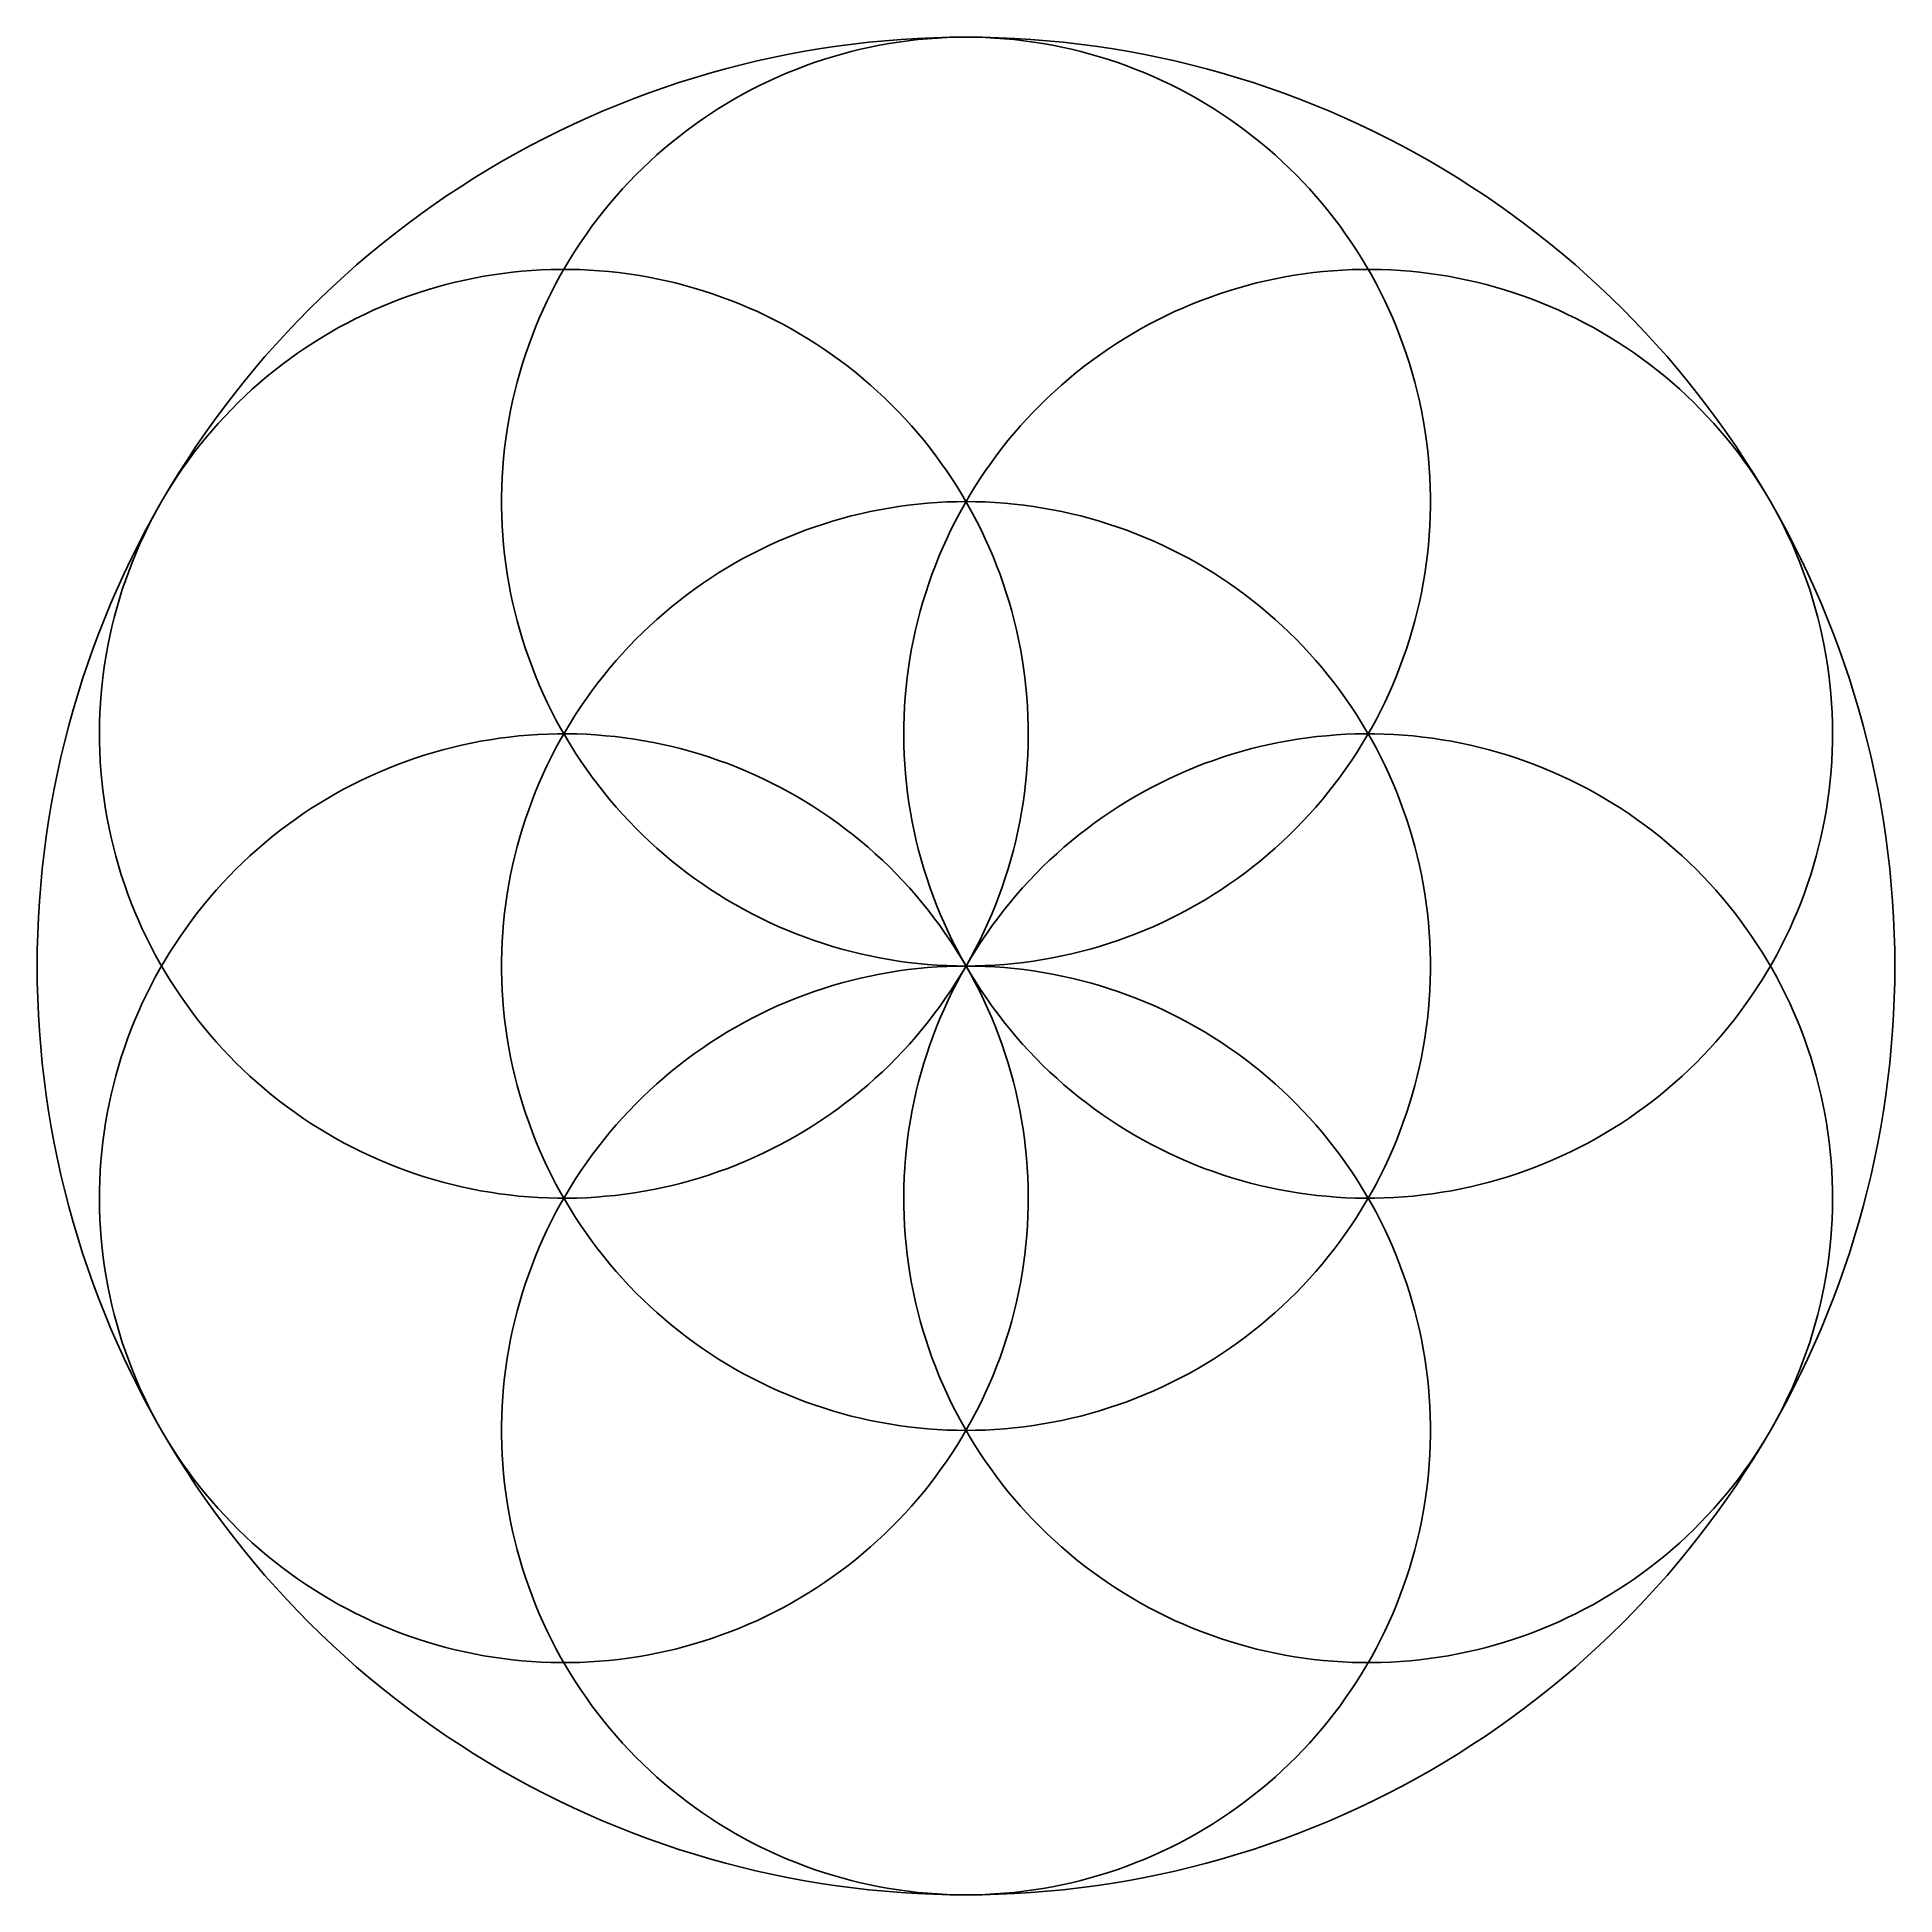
# Model space of a CAD drawing. Header units: inches. Extents: x 0 to 12, y 0 to 12.
import ezdxf

# ---------------------------------------------------------------- set-up
doc = ezdxf.new("R2010")
doc.units = ezdxf.units.IN
doc.header["$MEASUREMENT"] = 0
doc.layers.add('CUT', color=7, linetype='CONTINUOUS')

msp = doc.modelspace()

# ---------------------------------------------------------------- linework, layer by layer
at = {"layer": 'CUT'}
for points in [[(6, 12), (6.1047, 11.9991), (6.2094, 11.9963), (6.314, 11.9918), (6.4185, 11.9854), (6.5229, 11.9772), (6.6272, 11.9671), (6.7312, 11.9553), (6.835, 11.9416), (6.9386, 11.9261), (7.0419, 11.9088), (7.1449, 11.8898), (7.2475, 11.8689), (7.3497, 11.8462), (7.4515, 11.8218), (7.5529, 11.7956), (7.6538, 11.7676), (7.7542, 11.7378), (7.8541, 11.7063), (7.9534, 11.6731), (8.0521, 11.6382), (8.1502, 11.6015), (8.2476, 11.5631), (8.3444, 11.523), (8.4404, 11.4813), (8.5357, 11.4378), (8.6302, 11.3928), (8.7239, 11.346), (8.8168, 11.2977), (8.9089, 11.2477), (9, 11.1962), (9.0902, 11.143), (9.1795, 11.0883), (9.2678, 11.032), (9.3552, 10.9742), (9.4415, 10.9149), (9.5267, 10.8541), (9.6109, 10.7918), (9.694, 10.7281), (9.7759, 10.6629), (9.8567, 10.5963), (9.9364, 10.5283), (10.0148, 10.4589), (10.092, 10.3881), (10.168, 10.316), (10.2426, 10.2426), (10.316, 10.168), (10.3881, 10.092), (10.4589, 10.0148), (10.5283, 9.9364), (10.5963, 9.8567), (10.6629, 9.7759), (10.7281, 9.694), (10.7918, 9.6109), (10.8541, 9.5267), (10.9149, 9.4415), (10.9742, 9.3552), (11.032, 9.2678), (11.0883, 9.1795), (11.143, 9.0902), (11.1962, 9), (11.2477, 8.9089), (11.2977, 8.8168), (11.346, 8.7239), (11.3928, 8.6302), (11.4378, 8.5357), (11.4813, 8.4404), (11.523, 8.3444), (11.5631, 8.2476), (11.6015, 8.1502), (11.6382, 8.0521), (11.6731, 7.9534), (11.7063, 7.8541), (11.7378, 7.7542), (11.7676, 7.6538), (11.7956, 7.5529), (11.8218, 7.4515), (11.8462, 7.3497), (11.8689, 7.2475), (11.8898, 7.1449), (11.9088, 7.0419), (11.9261, 6.9386), (11.9416, 6.835), (11.9553, 6.7312), (11.9671, 6.6272), (11.9772, 6.5229), (11.9854, 6.4185), (11.9918, 6.314), (11.9963, 6.2094), (11.9991, 6.1047), (12, 6), (11.9991, 5.8953), (11.9963, 5.7906), (11.9918, 5.686), (11.9854, 5.5815), (11.9772, 5.4771), (11.9671, 5.3728), (11.9553, 5.2688), (11.9416, 5.165), (11.9261, 5.0614), (11.9088, 4.9581), (11.8898, 4.8551), (11.8689, 4.7525), (11.8462, 4.6503), (11.8218, 4.5485), (11.7956, 4.4471), (11.7676, 4.3462), (11.7378, 4.2458), (11.7063, 4.1459), (11.6731, 4.0466), (11.6382, 3.9479), (11.6015, 3.8498), (11.5631, 3.7524), (11.523, 3.6556), (11.4813, 3.5596), (11.4378, 3.4643), (11.3928, 3.3698), (11.346, 3.2761), (11.2977, 3.1832), (11.2477, 3.0911), (11.1962, 3), (11.143, 2.9098), (11.0883, 2.8205), (11.032, 2.7322), (10.9742, 2.6448), (10.9149, 2.5585), (10.8541, 2.4733), (10.7918, 2.3891), (10.7281, 2.306), (10.6629, 2.2241), (10.5963, 2.1433), (10.5283, 2.0636), (10.4589, 1.9852), (10.3881, 1.908), (10.316, 1.832), (10.2426, 1.7574), (10.168, 1.684), (10.092, 1.6119), (10.0148, 1.5411), (9.9364, 1.4717), (9.8567, 1.4037), (9.7759, 1.3371), (9.694, 1.2719), (9.6109, 1.2082), (9.5267, 1.1459), (9.4415, 1.0851), (9.3552, 1.0258), (9.2678, 0.968), (9.1795, 0.9117), (9.0902, 0.857), (9, 0.8038), (8.9089, 0.7523), (8.8168, 0.7023), (8.7239, 0.654), (8.6302, 0.6072), (8.5357, 0.5622), (8.4404, 0.5187), (8.3444, 0.477), (8.2476, 0.4369), (8.1502, 0.3985), (8.0521, 0.3618), (7.9534, 0.3269), (7.8541, 0.2937), (7.7542, 0.2622), (7.6538, 0.2324), (7.5529, 0.2044), (7.4515, 0.1782), (7.3497, 0.1538), (7.2475, 0.1311), (7.1449, 0.1102), (7.0419, 0.0912), (6.9386, 0.0739), (6.835, 0.0584), (6.7312, 0.0447), (6.6272, 0.0329), (6.5229, 0.0228), (6.4185, 0.0146), (6.314, 0.0082), (6.2094, 0.0037), (6.1047, 0.0009), (6, 0), (5.8953, 0.0009), (5.7906, 0.0037), (5.686, 0.0082), (5.5815, 0.0146), (5.4771, 0.0228), (5.3728, 0.0329), (5.2688, 0.0447), (5.165, 0.0584), (5.0614, 0.0739), (4.9581, 0.0912), (4.8551, 0.1102), (4.7525, 0.1311), (4.6503, 0.1538), (4.5485, 0.1782), (4.4471, 0.2044), (4.3462, 0.2324), (4.2458, 0.2622), (4.1459, 0.2937), (4.0466, 0.3269), (3.9479, 0.3618), (3.8498, 0.3985), (3.7524, 0.4369), (3.6556, 0.477), (3.5596, 0.5187), (3.4643, 0.5622), (3.3698, 0.6072), (3.2761, 0.654), (3.1832, 0.7023), (3.0911, 0.7523), (3, 0.8038), (2.9098, 0.857), (2.8205, 0.9117), (2.7322, 0.968), (2.6448, 1.0258), (2.5585, 1.0851), (2.4733, 1.1459), (2.3891, 1.2082), (2.306, 1.2719), (2.2241, 1.3371), (2.1433, 1.4037), (2.0636, 1.4717), (1.9852, 1.5411), (1.908, 1.6119), (1.832, 1.684), (1.7574, 1.7574), (1.684, 1.832), (1.6119, 1.908), (1.5411, 1.9852), (1.4717, 2.0636), (1.4037, 2.1433), (1.3371, 2.2241), (1.2719, 2.306), (1.2082, 2.3891), (1.1459, 2.4733), (1.0851, 2.5585), (1.0258, 2.6448), (0.968, 2.7322), (0.9117, 2.8205), (0.857, 2.9098), (0.8038, 3), (0.7523, 3.0911), (0.7023, 3.1832), (0.654, 3.2761), (0.6072, 3.3698), (0.5622, 3.4643), (0.5187, 3.5596), (0.477, 3.6556), (0.4369, 3.7524), (0.3985, 3.8498), (0.3618, 3.9479), (0.3269, 4.0466), (0.2937, 4.1459), (0.2622, 4.2458), (0.2324, 4.3462), (0.2044, 4.4471), (0.1782, 4.5485), (0.1538, 4.6503), (0.1311, 4.7525), (0.1102, 4.8551), (0.0912, 4.9581), (0.0739, 5.0614), (0.0584, 5.165), (0.0447, 5.2688), (0.0329, 5.3728), (0.0228, 5.4771), (0.0146, 5.5815), (0.0082, 5.686), (0.0037, 5.7906), (0.0009, 5.8953), (0, 6), (0.0009, 6.1047), (0.0037, 6.2094), (0.0082, 6.314), (0.0146, 6.4185), (0.0228, 6.5229), (0.0329, 6.6272), (0.0447, 6.7312), (0.0584, 6.835), (0.0739, 6.9386), (0.0912, 7.0419), (0.1102, 7.1449), (0.1311, 7.2475), (0.1538, 7.3497), (0.1782, 7.4515), (0.2044, 7.5529), (0.2324, 7.6538), (0.2622, 7.7542), (0.2937, 7.8541), (0.3269, 7.9534), (0.3618, 8.0521), (0.3985, 8.1502), (0.4369, 8.2476), (0.477, 8.3444), (0.5187, 8.4404), (0.5622, 8.5357), (0.6072, 8.6302), (0.654, 8.7239), (0.7023, 8.8168), (0.7523, 8.9089), (0.8038, 9), (0.857, 9.0902), (0.9117, 9.1795), (0.968, 9.2678), (1.0258, 9.3552), (1.0851, 9.4415), (1.1459, 9.5267), (1.2082, 9.6109), (1.2719, 9.694), (1.3371, 9.7759), (1.4037, 9.8567), (1.4717, 9.9364), (1.5411, 10.0148), (1.6119, 10.092), (1.684, 10.168), (1.7574, 10.2426), (1.832, 10.316), (1.908, 10.3881), (1.9852, 10.4589), (2.0636, 10.5283), (2.1433, 10.5963), (2.2241, 10.6629), (2.306, 10.7281), (2.3891, 10.7918), (2.4733, 10.8541), (2.5585, 10.9149), (2.6448, 10.9742), (2.7322, 11.032), (2.8205, 11.0883), (2.9098, 11.143), (3, 11.1962), (3.0911, 11.2477), (3.1832, 11.2977), (3.2761, 11.346), (3.3698, 11.3928), (3.4643, 11.4378), (3.5596, 11.4813), (3.6556, 11.523), (3.7524, 11.5631), (3.8498, 11.6015), (3.9479, 11.6382), (4.0466, 11.6731), (4.1459, 11.7063), (4.2458, 11.7378), (4.3462, 11.7676), (4.4471, 11.7956), (4.5485, 11.8218), (4.6503, 11.8462), (4.7525, 11.8689), (4.8551, 11.8898), (4.9581, 11.9088), (5.0614, 11.9261), (5.165, 11.9416), (5.2688, 11.9553), (5.3728, 11.9671), (5.4771, 11.9772), (5.5815, 11.9854), (5.686, 11.9918), (5.7906, 11.9963), (5.8953, 11.9991)], [(6, 6), (5.9376, 6.0006), (5.8752, 6.0026), (5.8129, 6.0058), (5.7506, 6.0104), (5.6885, 6.0162), (5.6265, 6.0233), (5.5646, 6.0318), (5.503, 6.0415), (5.4415, 6.0524), (5.3803, 6.0647), (5.3194, 6.0782), (5.2588, 6.093), (5.1985, 6.1091), (5.1385, 6.1264), (5.0789, 6.1449), (5.0197, 6.1647), (4.9609, 6.1857), (4.9026, 6.2079), (4.8447, 6.2314), (4.7874, 6.256), (4.7306, 6.2818), (4.6743, 6.3088), (4.6186, 6.337), (4.5635, 6.3663), (4.509, 6.3967), (4.4552, 6.4283), (4.402, 6.461), (4.3495, 6.4948), (4.2978, 6.5297), (4.2468, 6.5656), (4.1965, 6.6026), (4.147, 6.6407), (4.0983, 6.6797), (4.0505, 6.7198), (4.0035, 6.7608), (3.9573, 6.8029), (3.912, 6.8458), (3.8677, 6.8897), (3.8242, 6.9346), (3.7817, 6.9803), (3.7402, 7.0269), (3.6996, 7.0743), (3.6601, 7.1226), (3.6215, 7.1717), (3.584, 7.2215), (3.5475, 7.2722), (3.5121, 7.3236), (3.4778, 7.3757), (3.4445, 7.4285), (3.4124, 7.482), (3.3814, 7.5362), (3.3515, 7.591), (3.3227, 7.6464), (3.2952, 7.7024), (3.2688, 7.7589), (3.2435, 7.816), (3.2195, 7.8736), (3.1967, 7.9317), (3.175, 7.9902), (3.1546, 8.0492), (3.1355, 8.1086), (3.1176, 8.1684), (3.1009, 8.2286), (3.0855, 8.289), (3.0713, 8.3498), (3.0584, 8.4109), (3.0468, 8.4722), (3.0364, 8.5338), (3.0274, 8.5955), (3.0196, 8.6575), (3.0131, 8.7195), (3.008, 8.7817), (3.0041, 8.844), (3.0015, 8.9064), (3.0002, 8.9688), (3.0002, 9.0312), (3.0015, 9.0936), (3.0041, 9.156), (3.008, 9.2183), (3.0131, 9.2805), (3.0196, 9.3425), (3.0274, 9.4045), (3.0364, 9.4662), (3.0468, 9.5278), (3.0584, 9.5891), (3.0713, 9.6502), (3.0855, 9.711), (3.1009, 9.7714), (3.1176, 9.8316), (3.1355, 9.8914), (3.1546, 9.9508), (3.175, 10.0098), (3.1967, 10.0683), (3.2195, 10.1264), (3.2435, 10.184), (3.2688, 10.2411), (3.2952, 10.2976), (3.3227, 10.3536), (3.3515, 10.409), (3.3814, 10.4638), (3.4124, 10.518), (3.4445, 10.5715), (3.4778, 10.6243), (3.5121, 10.6764), (3.5475, 10.7278), (3.584, 10.7785), (3.6215, 10.8283), (3.6601, 10.8774), (3.6996, 10.9257), (3.7402, 10.9731), (3.7817, 11.0197), (3.8242, 11.0654), (3.8677, 11.1103), (3.912, 11.1542), (3.9573, 11.1971), (4.0035, 11.2392), (4.0505, 11.2802), (4.0983, 11.3203), (4.147, 11.3593), (4.1965, 11.3974), (4.2468, 11.4344), (4.2978, 11.4703), (4.3495, 11.5052), (4.402, 11.539), (4.4552, 11.5717), (4.509, 11.6033), (4.5635, 11.6337), (4.6186, 11.663), (4.6743, 11.6912), (4.7306, 11.7182), (4.7874, 11.744), (4.8447, 11.7686), (4.9026, 11.7921), (4.9609, 11.8143), (5.0197, 11.8353), (5.0789, 11.8551), (5.1385, 11.8736), (5.1985, 11.8909), (5.2588, 11.907), (5.3194, 11.9218), (5.3803, 11.9353), (5.4415, 11.9476), (5.503, 11.9585), (5.5646, 11.9682), (5.6265, 11.9767), (5.6885, 11.9838), (5.7506, 11.9896), (5.8129, 11.9942), (5.8752, 11.9974), (5.9376, 11.9994), (6, 12), (6.0624, 11.9994), (6.1248, 11.9974), (6.1871, 11.9942), (6.2494, 11.9896), (6.3115, 11.9838), (6.3735, 11.9767), (6.4354, 11.9682), (6.497, 11.9585), (6.5585, 11.9476), (6.6197, 11.9353), (6.6806, 11.9218), (6.7412, 11.907), (6.8015, 11.8909), (6.8615, 11.8736), (6.9211, 11.8551), (6.9803, 11.8353), (7.0391, 11.8143), (7.0974, 11.7921), (7.1553, 11.7686), (7.2126, 11.744), (7.2694, 11.7182), (7.3257, 11.6912), (7.3814, 11.663), (7.4365, 11.6337), (7.491, 11.6033), (7.5448, 11.5717), (7.598, 11.539), (7.6505, 11.5052), (7.7022, 11.4703), (7.7532, 11.4344), (7.8035, 11.3974), (7.853, 11.3593), (7.9017, 11.3203), (7.9495, 11.2802), (7.9965, 11.2392), (8.0427, 11.1971), (8.088, 11.1542), (8.1323, 11.1103), (8.1758, 11.0654), (8.2183, 11.0197), (8.2598, 10.9731), (8.3004, 10.9257), (8.3399, 10.8774), (8.3785, 10.8283), (8.416, 10.7785), (8.4525, 10.7278), (8.4879, 10.6764), (8.5222, 10.6243), (8.5555, 10.5715), (8.5876, 10.518), (8.6186, 10.4638), (8.6485, 10.409), (8.6773, 10.3536), (8.7048, 10.2976), (8.7312, 10.2411), (8.7565, 10.184), (8.7805, 10.1264), (8.8033, 10.0683), (8.825, 10.0098), (8.8454, 9.9508), (8.8645, 9.8914), (8.8824, 9.8316), (8.8991, 9.7714), (8.9145, 9.711), (8.9287, 9.6502), (8.9416, 9.5891), (8.9532, 9.5278), (8.9636, 9.4662), (8.9726, 9.4045), (8.9804, 9.3425), (8.9869, 9.2805), (8.992, 9.2183), (8.9959, 9.156), (8.9985, 9.0936), (8.9998, 9.0312), (8.9998, 8.9688), (8.9985, 8.9064), (8.9959, 8.844), (8.992, 8.7817), (8.9869, 8.7195), (8.9804, 8.6575), (8.9726, 8.5955), (8.9636, 8.5338), (8.9532, 8.4722), (8.9416, 8.4109), (8.9287, 8.3498), (8.9145, 8.289), (8.8991, 8.2286), (8.8824, 8.1684), (8.8645, 8.1086), (8.8454, 8.0492), (8.825, 7.9902), (8.8033, 7.9317), (8.7805, 7.8736), (8.7565, 7.816), (8.7312, 7.7589), (8.7048, 7.7024), (8.6773, 7.6464), (8.6485, 7.591), (8.6186, 7.5362), (8.5876, 7.482), (8.5555, 7.4285), (8.5222, 7.3757), (8.4879, 7.3236), (8.4525, 7.2722), (8.416, 7.2215), (8.3785, 7.1717), (8.3399, 7.1226), (8.3004, 7.0743), (8.2598, 7.0269), (8.2183, 6.9803), (8.1758, 6.9346), (8.1323, 6.8897), (8.088, 6.8458), (8.0427, 6.8029), (7.9965, 6.7608), (7.9495, 6.7198), (7.9017, 6.6797), (7.853, 6.6407), (7.8035, 6.6026), (7.7532, 6.5656), (7.7022, 6.5297), (7.6505, 6.4948), (7.598, 6.461), (7.5448, 6.4283), (7.491, 6.3967), (7.4365, 6.3663), (7.3814, 6.337), (7.3257, 6.3088), (7.2694, 6.2818), (7.2126, 6.256), (7.1553, 6.2314), (7.0974, 6.2079), (7.0391, 6.1857), (6.9803, 6.1647), (6.9211, 6.1449), (6.8615, 6.1264), (6.8015, 6.1091), (6.7412, 6.093), (6.6806, 6.0782), (6.6197, 6.0647), (6.5585, 6.0524), (6.497, 6.0415), (6.4354, 6.0318), (6.3735, 6.0233), (6.3115, 6.0162), (6.2494, 6.0104), (6.1871, 6.0058), (6.1248, 6.0026), (6.0624, 6.0006)], [(6, 6), (5.9682, 5.9463), (5.9354, 5.8932), (5.9014, 5.8409), (5.8663, 5.7892), (5.8302, 5.7383), (5.793, 5.6882), (5.7548, 5.6388), (5.7156, 5.5903), (5.6754, 5.5426), (5.6341, 5.4957), (5.592, 5.4497), (5.5488, 5.4046), (5.5048, 5.3604), (5.4598, 5.3171), (5.4139, 5.2747), (5.3672, 5.2334), (5.3196, 5.193), (5.2712, 5.1536), (5.222, 5.1152), (5.172, 5.0778), (5.1212, 5.0415), (5.0697, 5.0063), (5.0175, 4.9722), (4.9645, 4.9391), (4.9109, 4.9071), (4.8567, 4.8763), (4.8018, 4.8466), (4.7463, 4.8181), (4.6902, 4.7907), (4.6335, 4.7645), (4.5764, 4.7394), (4.5187, 4.7156), (4.4605, 4.693), (4.4019, 4.6716), (4.3428, 4.6514), (4.2833, 4.6324), (4.2235, 4.6147), (4.1633, 4.5982), (4.1028, 4.583), (4.0419, 4.5691), (3.9808, 4.5564), (3.9195, 4.545), (3.8579, 4.5348), (3.7961, 4.526), (3.7341, 4.5184), (3.672, 4.5122), (3.6098, 4.5072), (3.5475, 4.5035), (3.4851, 4.5012), (3.4227, 4.5001), (3.3603, 4.5003), (3.2979, 4.5018), (3.2356, 4.5046), (3.1733, 4.5087), (3.1111, 4.5141), (3.0491, 4.5208), (2.9872, 4.5288), (2.9254, 4.5381), (2.8639, 4.5486), (2.8026, 4.5605), (2.7416, 4.5736), (2.6809, 4.5879), (2.6204, 4.6036), (2.5604, 4.6205), (2.5006, 4.6386), (2.4413, 4.658), (2.3824, 4.6786), (2.3239, 4.7004), (2.2659, 4.7234), (2.2084, 4.7476), (2.1514, 4.7731), (2.0949, 4.7997), (2.039, 4.8275), (1.9837, 4.8564), (1.929, 4.8865), (1.875, 4.9177), (1.8216, 4.95), (1.7689, 4.9834), (1.7169, 5.0179), (1.6656, 5.0535), (1.6151, 5.0902), (1.5653, 5.1279), (1.5164, 5.1666), (1.4683, 5.2063), (1.421, 5.2471), (1.3745, 5.2888), (1.329, 5.3314), (1.2843, 5.375), (1.2405, 5.4195), (1.1977, 5.4649), (1.1559, 5.5112), (1.115, 5.5584), (1.0751, 5.6064), (1.0362, 5.6552), (0.9983, 5.7048), (0.9615, 5.7552), (0.9257, 5.8064), (0.891, 5.8582), (0.8574, 5.9108), (0.8249, 5.9641), (0.7935, 6.0181), (0.7632, 6.0726), (0.7341, 6.1278), (0.7061, 6.1836), (0.6793, 6.24), (0.6537, 6.2969), (0.6293, 6.3544), (0.6061, 6.4123), (0.584, 6.4707), (0.5632, 6.5295), (0.5437, 6.5888), (0.5253, 6.6485), (0.5082, 6.7085), (0.4924, 6.7689), (0.4778, 6.8295), (0.4645, 6.8905), (0.4524, 6.9518), (0.4417, 7.0132), (0.4322, 7.0749), (0.424, 7.1368), (0.4171, 7.1988), (0.4115, 7.261), (0.4071, 7.3233), (0.4041, 7.3856), (0.4024, 7.448), (0.4019, 7.5104), (0.4028, 7.5728), (0.405, 7.6352), (0.4084, 7.6975), (0.4132, 7.7597), (0.4192, 7.8219), (0.4266, 7.8838), (0.4352, 7.9457), (0.4451, 8.0073), (0.4563, 8.0687), (0.4688, 8.1298), (0.4825, 8.1907), (0.4975, 8.2513), (0.5138, 8.3116), (0.5313, 8.3715), (0.55, 8.431), (0.57, 8.4901), (0.5912, 8.5488), (0.6137, 8.6071), (0.6373, 8.6648), (0.6621, 8.7221), (0.6882, 8.7788), (0.7153, 8.835), (0.7437, 8.8906), (0.7732, 8.9456), (0.8038, 9), (0.8356, 9.0537), (0.8685, 9.1068), (0.9025, 9.1591), (0.9375, 9.2108), (0.9737, 9.2617), (1.0108, 9.3118), (1.049, 9.3612), (1.0883, 9.4097), (1.1285, 9.4574), (1.1697, 9.5043), (1.2119, 9.5503), (1.255, 9.5954), (1.2991, 9.6396), (1.344, 9.6829), (1.3899, 9.7253), (1.4366, 9.7666), (1.4842, 9.807), (1.5326, 9.8464), (1.5818, 9.8848), (1.6318, 9.9222), (1.6826, 9.9585), (1.7341, 9.9937), (1.7864, 10.0278), (1.8393, 10.0609), (1.8929, 10.0929), (1.9472, 10.1237), (2.0021, 10.1534), (2.0576, 10.1819), (2.1137, 10.2093), (2.1703, 10.2355), (2.2275, 10.2606), (2.2852, 10.2844), (2.3433, 10.307), (2.402, 10.3284), (2.461, 10.3486), (2.5205, 10.3676), (2.5803, 10.3853), (2.6405, 10.4018), (2.7011, 10.417), (2.7619, 10.4309), (2.823, 10.4436), (2.8844, 10.455), (2.946, 10.4652), (3.0078, 10.474), (3.0697, 10.4816), (3.1318, 10.4878), (3.194, 10.4928), (3.2563, 10.4965), (3.3187, 10.4988), (3.3811, 10.4999), (3.4435, 10.4997), (3.5059, 10.4982), (3.5683, 10.4954), (3.6306, 10.4913), (3.6927, 10.4859), (3.7548, 10.4792), (3.8167, 10.4712), (3.8784, 10.4619), (3.9399, 10.4514), (4.0012, 10.4395), (4.0622, 10.4264), (4.123, 10.4121), (4.1834, 10.3964), (4.2435, 10.3795), (4.3032, 10.3614), (4.3625, 10.342), (4.4215, 10.3214), (4.4799, 10.2996), (4.5379, 10.2766), (4.5955, 10.2524), (4.6525, 10.2269), (4.7089, 10.2003), (4.7648, 10.1725), (4.8201, 10.1436), (4.8748, 10.1135), (4.9289, 10.0823), (4.9823, 10.05), (5.035, 10.0166), (5.087, 9.9821), (5.1382, 9.9465), (5.1888, 9.9098), (5.2385, 9.8721), (5.2875, 9.8334), (5.3356, 9.7937), (5.3829, 9.7529), (5.4293, 9.7112), (5.4749, 9.6686), (5.5196, 9.625), (5.5633, 9.5805), (5.6061, 9.5351), (5.648, 9.4888), (5.6889, 9.4416), (5.7288, 9.3936), (5.7677, 9.3448), (5.8055, 9.2952), (5.8424, 9.2448), (5.8781, 9.1936), (5.9128, 9.1418), (5.9464, 9.0892), (5.9789, 9.0359), (6.0103, 8.9819), (6.0406, 8.9274), (6.0697, 8.8722), (6.0977, 8.8164), (6.1245, 8.76), (6.1501, 8.7031), (6.1746, 8.6456), (6.1978, 8.5877), (6.2198, 8.5293), (6.2406, 8.4705), (6.2602, 8.4112), (6.2785, 8.3515), (6.2956, 8.2915), (6.3115, 8.2311), (6.326, 8.1705), (6.3394, 8.1095), (6.3514, 8.0482), (6.3622, 7.9868), (6.3717, 7.9251), (6.3799, 7.8632), (6.3868, 7.8012), (6.3924, 7.739), (6.3967, 7.6767), (6.3997, 7.6144), (6.4015, 7.552), (6.4019, 7.4896), (6.401, 7.4272), (6.3989, 7.3648), (6.3954, 7.3025), (6.3907, 7.2403), (6.3846, 7.1781), (6.3773, 7.1162), (6.3686, 7.0543), (6.3587, 6.9927), (6.3475, 6.9313), (6.3351, 6.8702), (6.3213, 6.8093), (6.3063, 6.7487), (6.2901, 6.6884), (6.2726, 6.6285), (6.2538, 6.569), (6.2338, 6.5099), (6.2126, 6.4512), (6.1902, 6.3929), (6.1665, 6.3352), (6.1417, 6.2779), (6.1157, 6.2212), (6.0885, 6.165), (6.0601, 6.1094), (6.0306, 6.0544)], [(6, 6), (5.9694, 6.0544), (5.9399, 6.1094), (5.9115, 6.165), (5.8843, 6.2212), (5.8583, 6.2779), (5.8335, 6.3352), (5.8098, 6.3929), (5.7874, 6.4512), (5.7662, 6.5099), (5.7462, 6.569), (5.7274, 6.6285), (5.7099, 6.6884), (5.6937, 6.7487), (5.6787, 6.8093), (5.6649, 6.8702), (5.6525, 6.9313), (5.6413, 6.9927), (5.6314, 7.0543), (5.6227, 7.1162), (5.6154, 7.1781), (5.6093, 7.2403), (5.6046, 7.3025), (5.6011, 7.3648), (5.599, 7.4272), (5.5981, 7.4896), (5.5985, 7.552), (5.6003, 7.6144), (5.6033, 7.6767), (5.6076, 7.739), (5.6132, 7.8012), (5.6201, 7.8632), (5.6283, 7.9251), (5.6378, 7.9868), (5.6486, 8.0482), (5.6606, 8.1095), (5.674, 8.1705), (5.6885, 8.2311), (5.7044, 8.2915), (5.7215, 8.3515), (5.7398, 8.4112), (5.7594, 8.4705), (5.7802, 8.5293), (5.8022, 8.5877), (5.8254, 8.6456), (5.8499, 8.7031), (5.8755, 8.76), (5.9023, 8.8164), (5.9303, 8.8722), (5.9594, 8.9274), (5.9897, 8.9819), (6.0211, 9.0359), (6.0536, 9.0892), (6.0872, 9.1418), (6.1219, 9.1936), (6.1576, 9.2448), (6.1945, 9.2952), (6.2323, 9.3448), (6.2712, 9.3936), (6.3111, 9.4416), (6.352, 9.4888), (6.3939, 9.5351), (6.4367, 9.5805), (6.4804, 9.625), (6.5251, 9.6686), (6.5707, 9.7112), (6.6171, 9.7529), (6.6644, 9.7937), (6.7125, 9.8334), (6.7615, 9.8721), (6.8112, 9.9098), (6.8618, 9.9465), (6.913, 9.9821), (6.965, 10.0166), (7.0177, 10.05), (7.0711, 10.0823), (7.1252, 10.1135), (7.1799, 10.1436), (7.2352, 10.1725), (7.2911, 10.2003), (7.3475, 10.2269), (7.4045, 10.2524), (7.4621, 10.2766), (7.5201, 10.2996), (7.5785, 10.3214), (7.6375, 10.342), (7.6968, 10.3614), (7.7565, 10.3795), (7.8166, 10.3964), (7.877, 10.4121), (7.9378, 10.4264), (7.9988, 10.4395), (8.0601, 10.4514), (8.1216, 10.4619), (8.1833, 10.4712), (8.2452, 10.4792), (8.3073, 10.4859), (8.3694, 10.4913), (8.4317, 10.4954), (8.4941, 10.4982), (8.5565, 10.4997), (8.6189, 10.4999), (8.6813, 10.4988), (8.7437, 10.4965), (8.806, 10.4928), (8.8682, 10.4878), (8.9303, 10.4816), (8.9922, 10.474), (9.054, 10.4652), (9.1156, 10.455), (9.177, 10.4436), (9.2381, 10.4309), (9.2989, 10.417), (9.3595, 10.4018), (9.4197, 10.3853), (9.4795, 10.3676), (9.539, 10.3486), (9.598, 10.3284), (9.6567, 10.307), (9.7148, 10.2844), (9.7725, 10.2606), (9.8297, 10.2355), (9.8863, 10.2093), (9.9424, 10.1819), (9.9979, 10.1534), (10.0528, 10.1237), (10.1071, 10.0929), (10.1607, 10.0609), (10.2136, 10.0278), (10.2659, 9.9937), (10.3174, 9.9585), (10.3682, 9.9222), (10.4182, 9.8848), (10.4674, 9.8464), (10.5158, 9.807), (10.5634, 9.7666), (10.6101, 9.7253), (10.656, 9.6829), (10.7009, 9.6396), (10.745, 9.5954), (10.7881, 9.5503), (10.8303, 9.5043), (10.8715, 9.4574), (10.9117, 9.4097), (10.951, 9.3612), (10.9892, 9.3118), (11.0263, 9.2617), (11.0625, 9.2108), (11.0975, 9.1591), (11.1315, 9.1068), (11.1644, 9.0537), (11.1962, 9), (11.2268, 8.9456), (11.2563, 8.8906), (11.2847, 8.835), (11.3118, 8.7788), (11.3379, 8.7221), (11.3627, 8.6648), (11.3863, 8.6071), (11.4088, 8.5488), (11.43, 8.4901), (11.45, 8.431), (11.4687, 8.3715), (11.4862, 8.3116), (11.5025, 8.2513), (11.5175, 8.1907), (11.5312, 8.1298), (11.5437, 8.0687), (11.5549, 8.0073), (11.5648, 7.9457), (11.5734, 7.8838), (11.5808, 7.8219), (11.5868, 7.7597), (11.5916, 7.6975), (11.595, 7.6352), (11.5972, 7.5728), (11.5981, 7.5104), (11.5976, 7.448), (11.5959, 7.3856), (11.5929, 7.3233), (11.5885, 7.261), (11.5829, 7.1988), (11.576, 7.1368), (11.5678, 7.0749), (11.5583, 7.0132), (11.5476, 6.9518), (11.5355, 6.8905), (11.5222, 6.8295), (11.5076, 6.7689), (11.4918, 6.7085), (11.4747, 6.6485), (11.4563, 6.5888), (11.4368, 6.5295), (11.416, 6.4707), (11.3939, 6.4123), (11.3707, 6.3544), (11.3463, 6.2969), (11.3207, 6.24), (11.2939, 6.1836), (11.2659, 6.1278), (11.2368, 6.0726), (11.2065, 6.0181), (11.1751, 5.9641), (11.1426, 5.9108), (11.109, 5.8582), (11.0743, 5.8064), (11.0385, 5.7552), (11.0017, 5.7048), (10.9638, 5.6552), (10.9249, 5.6064), (10.885, 5.5584), (10.8441, 5.5112), (10.8023, 5.4649), (10.7595, 5.4195), (10.7157, 5.375), (10.671, 5.3314), (10.6255, 5.2888), (10.579, 5.2471), (10.5317, 5.2063), (10.4836, 5.1666), (10.4347, 5.1279), (10.3849, 5.0902), (10.3344, 5.0535), (10.2831, 5.0179), (10.2311, 4.9834), (10.1784, 4.95), (10.125, 4.9177), (10.071, 4.8865), (10.0163, 4.8564), (9.961, 4.8275), (9.9051, 4.7997), (9.8486, 4.7731), (9.7916, 4.7476), (9.7341, 4.7234), (9.6761, 4.7004), (9.6176, 4.6786), (9.5587, 4.658), (9.4994, 4.6386), (9.4396, 4.6205), (9.3796, 4.6036), (9.3191, 4.5879), (9.2584, 4.5736), (9.1974, 4.5605), (9.1361, 4.5486), (9.0746, 4.5381), (9.0128, 4.5288), (8.9509, 4.5208), (8.8889, 4.5141), (8.8267, 4.5087), (8.7644, 4.5046), (8.7021, 4.5018), (8.6397, 4.5003), (8.5773, 4.5001), (8.5149, 4.5012), (8.4525, 4.5035), (8.3902, 4.5072), (8.328, 4.5122), (8.2659, 4.5184), (8.2039, 4.526), (8.1421, 4.5348), (8.0805, 4.545), (8.0192, 4.5564), (7.9581, 4.5691), (7.8972, 4.583), (7.8367, 4.5982), (7.7765, 4.6147), (7.7167, 4.6324), (7.6572, 4.6514), (7.5981, 4.6716), (7.5395, 4.693), (7.4813, 4.7156), (7.4236, 4.7394), (7.3665, 4.7645), (7.3098, 4.7907), (7.2537, 4.8181), (7.1982, 4.8466), (7.1433, 4.8763), (7.0891, 4.9071), (7.0355, 4.9391), (6.9825, 4.9722), (6.9303, 5.0063), (6.8788, 5.0415), (6.828, 5.0778), (6.778, 5.1152), (6.7288, 5.1536), (6.6804, 5.193), (6.6328, 5.2334), (6.5861, 5.2747), (6.5402, 5.3171), (6.4952, 5.3604), (6.4512, 5.4046), (6.408, 5.4497), (6.3659, 5.4957), (6.3246, 5.5426), (6.2844, 5.5903), (6.2452, 5.6388), (6.207, 5.6882), (6.1698, 5.7383), (6.1337, 5.7892), (6.0986, 5.8409), (6.0646, 5.8932), (6.0318, 5.9463)], [(6, 9), (6.0624, 8.9994), (6.1248, 8.9974), (6.1871, 8.9942), (6.2494, 8.9896), (6.3115, 8.9838), (6.3735, 8.9767), (6.4354, 8.9682), (6.497, 8.9585), (6.5585, 8.9476), (6.6197, 8.9353), (6.6806, 8.9218), (6.7412, 8.907), (6.8015, 8.8909), (6.8615, 8.8736), (6.9211, 8.8551), (6.9803, 8.8353), (7.0391, 8.8143), (7.0974, 8.7921), (7.1553, 8.7686), (7.2126, 8.744), (7.2694, 8.7182), (7.3257, 8.6912), (7.3814, 8.663), (7.4365, 8.6337), (7.491, 8.6033), (7.5448, 8.5717), (7.598, 8.539), (7.6505, 8.5052), (7.7022, 8.4703), (7.7532, 8.4344), (7.8035, 8.3974), (7.853, 8.3593), (7.9017, 8.3203), (7.9495, 8.2802), (7.9965, 8.2392), (8.0427, 8.1971), (8.088, 8.1542), (8.1323, 8.1103), (8.1758, 8.0654), (8.2183, 8.0197), (8.2598, 7.9731), (8.3004, 7.9257), (8.3399, 7.8774), (8.3785, 7.8283), (8.416, 7.7785), (8.4525, 7.7278), (8.4879, 7.6764), (8.5222, 7.6243), (8.5555, 7.5715), (8.5876, 7.518), (8.6186, 7.4638), (8.6485, 7.409), (8.6773, 7.3536), (8.7048, 7.2976), (8.7312, 7.2411), (8.7565, 7.184), (8.7805, 7.1264), (8.8033, 7.0683), (8.825, 7.0098), (8.8454, 6.9508), (8.8645, 6.8914), (8.8824, 6.8316), (8.8991, 6.7714), (8.9145, 6.711), (8.9287, 6.6502), (8.9416, 6.5891), (8.9532, 6.5278), (8.9636, 6.4662), (8.9726, 6.4045), (8.9804, 6.3425), (8.9869, 6.2805), (8.992, 6.2183), (8.9959, 6.156), (8.9985, 6.0936), (8.9998, 6.0312), (8.9998, 5.9688), (8.9985, 5.9064), (8.9959, 5.844), (8.992, 5.7817), (8.9869, 5.7195), (8.9804, 5.6575), (8.9726, 5.5955), (8.9636, 5.5338), (8.9532, 5.4722), (8.9416, 5.4109), (8.9287, 5.3498), (8.9145, 5.289), (8.8991, 5.2286), (8.8824, 5.1684), (8.8645, 5.1086), (8.8454, 5.0492), (8.825, 4.9902), (8.8033, 4.9317), (8.7805, 4.8736), (8.7565, 4.816), (8.7312, 4.7589), (8.7048, 4.7024), (8.6773, 4.6464), (8.6485, 4.591), (8.6186, 4.5362), (8.5876, 4.482), (8.5555, 4.4285), (8.5222, 4.3757), (8.4879, 4.3236), (8.4525, 4.2722), (8.416, 4.2215), (8.3785, 4.1717), (8.3399, 4.1226), (8.3004, 4.0743), (8.2598, 4.0269), (8.2183, 3.9803), (8.1758, 3.9346), (8.1323, 3.8897), (8.088, 3.8458), (8.0427, 3.8029), (7.9965, 3.7608), (7.9495, 3.7198), (7.9017, 3.6797), (7.853, 3.6407), (7.8035, 3.6026), (7.7532, 3.5656), (7.7022, 3.5297), (7.6505, 3.4948), (7.598, 3.461), (7.5448, 3.4283), (7.491, 3.3967), (7.4365, 3.3663), (7.3814, 3.337), (7.3257, 3.3088), (7.2694, 3.2818), (7.2126, 3.256), (7.1553, 3.2314), (7.0974, 3.2079), (7.0391, 3.1857), (6.9803, 3.1647), (6.9211, 3.1449), (6.8615, 3.1264), (6.8015, 3.1091), (6.7412, 3.093), (6.6806, 3.0782), (6.6197, 3.0647), (6.5585, 3.0524), (6.497, 3.0415), (6.4354, 3.0318), (6.3735, 3.0233), (6.3115, 3.0162), (6.2494, 3.0104), (6.1871, 3.0058), (6.1248, 3.0026), (6.0624, 3.0006), (6, 3), (5.9376, 3.0006), (5.8752, 3.0026), (5.8129, 3.0058), (5.7506, 3.0104), (5.6885, 3.0162), (5.6265, 3.0233), (5.5646, 3.0318), (5.503, 3.0415), (5.4415, 3.0524), (5.3803, 3.0647), (5.3194, 3.0782), (5.2588, 3.093), (5.1985, 3.1091), (5.1385, 3.1264), (5.0789, 3.1449), (5.0197, 3.1647), (4.9609, 3.1857), (4.9026, 3.2079), (4.8447, 3.2314), (4.7874, 3.256), (4.7306, 3.2818), (4.6743, 3.3088), (4.6186, 3.337), (4.5635, 3.3663), (4.509, 3.3967), (4.4552, 3.4283), (4.402, 3.461), (4.3495, 3.4948), (4.2978, 3.5297), (4.2468, 3.5656), (4.1965, 3.6026), (4.147, 3.6407), (4.0983, 3.6797), (4.0505, 3.7198), (4.0035, 3.7608), (3.9573, 3.8029), (3.912, 3.8458), (3.8677, 3.8897), (3.8242, 3.9346), (3.7817, 3.9803), (3.7402, 4.0269), (3.6996, 4.0743), (3.6601, 4.1226), (3.6215, 4.1717), (3.584, 4.2215), (3.5475, 4.2722), (3.5121, 4.3236), (3.4778, 4.3757), (3.4445, 4.4285), (3.4124, 4.482), (3.3814, 4.5362), (3.3515, 4.591), (3.3227, 4.6464), (3.2952, 4.7024), (3.2688, 4.7589), (3.2435, 4.816), (3.2195, 4.8736), (3.1967, 4.9317), (3.175, 4.9902), (3.1546, 5.0492), (3.1355, 5.1086), (3.1176, 5.1684), (3.1009, 5.2286), (3.0855, 5.289), (3.0713, 5.3498), (3.0584, 5.4109), (3.0468, 5.4722), (3.0364, 5.5338), (3.0274, 5.5955), (3.0196, 5.6575), (3.0131, 5.7195), (3.008, 5.7817), (3.0041, 5.844), (3.0015, 5.9064), (3.0002, 5.9688), (3.0002, 6.0312), (3.0015, 6.0936), (3.0041, 6.156), (3.008, 6.2183), (3.0131, 6.2805), (3.0196, 6.3425), (3.0274, 6.4045), (3.0364, 6.4662), (3.0468, 6.5278), (3.0584, 6.5891), (3.0713, 6.6502), (3.0855, 6.711), (3.1009, 6.7714), (3.1176, 6.8316), (3.1355, 6.8914), (3.1546, 6.9508), (3.175, 7.0098), (3.1967, 7.0683), (3.2195, 7.1264), (3.2435, 7.184), (3.2688, 7.2411), (3.2952, 7.2976), (3.3227, 7.3536), (3.3515, 7.409), (3.3814, 7.4638), (3.4124, 7.518), (3.4445, 7.5715), (3.4778, 7.6243), (3.5121, 7.6764), (3.5475, 7.7278), (3.584, 7.7785), (3.6215, 7.8283), (3.6601, 7.8774), (3.6996, 7.9257), (3.7402, 7.9731), (3.7817, 8.0197), (3.8242, 8.0654), (3.8677, 8.1103), (3.912, 8.1542), (3.9573, 8.1971), (4.0035, 8.2392), (4.0505, 8.2802), (4.0983, 8.3203), (4.147, 8.3593), (4.1965, 8.3974), (4.2468, 8.4344), (4.2978, 8.4703), (4.3495, 8.5052), (4.402, 8.539), (4.4552, 8.5717), (4.509, 8.6033), (4.5635, 8.6337), (4.6186, 8.663), (4.6743, 8.6912), (4.7306, 8.7182), (4.7874, 8.744), (4.8447, 8.7686), (4.9026, 8.7921), (4.9609, 8.8143), (5.0197, 8.8353), (5.0789, 8.8551), (5.1385, 8.8736), (5.1985, 8.8909), (5.2588, 8.907), (5.3194, 8.9218), (5.3803, 8.9353), (5.4415, 8.9476), (5.503, 8.9585), (5.5646, 8.9682), (5.6265, 8.9767), (5.6885, 8.9838), (5.7506, 8.9896), (5.8129, 8.9942), (5.8752, 8.9974), (5.9376, 8.9994)], [(6, 6), (6.0306, 5.9456), (6.0601, 5.8906), (6.0885, 5.835), (6.1157, 5.7788), (6.1417, 5.7221), (6.1665, 5.6648), (6.1902, 5.6071), (6.2126, 5.5488), (6.2338, 5.4901), (6.2538, 5.431), (6.2726, 5.3715), (6.2901, 5.3116), (6.3063, 5.2513), (6.3213, 5.1907), (6.3351, 5.1298), (6.3475, 5.0687), (6.3587, 5.0073), (6.3686, 4.9457), (6.3773, 4.8838), (6.3846, 4.8219), (6.3907, 4.7597), (6.3954, 4.6975), (6.3989, 4.6352), (6.401, 4.5728), (6.4019, 4.5104), (6.4015, 4.448), (6.3997, 4.3856), (6.3967, 4.3233), (6.3924, 4.261), (6.3868, 4.1988), (6.3799, 4.1368), (6.3717, 4.0749), (6.3622, 4.0132), (6.3514, 3.9518), (6.3394, 3.8905), (6.326, 3.8295), (6.3115, 3.7689), (6.2956, 3.7085), (6.2785, 3.6485), (6.2602, 3.5888), (6.2406, 3.5295), (6.2198, 3.4707), (6.1978, 3.4123), (6.1746, 3.3544), (6.1501, 3.2969), (6.1245, 3.24), (6.0977, 3.1836), (6.0697, 3.1278), (6.0406, 3.0726), (6.0103, 3.0181), (5.9789, 2.9641), (5.9464, 2.9108), (5.9128, 2.8582), (5.8781, 2.8064), (5.8424, 2.7552), (5.8055, 2.7048), (5.7677, 2.6552), (5.7288, 2.6064), (5.6889, 2.5584), (5.648, 2.5112), (5.6061, 2.4649), (5.5633, 2.4195), (5.5196, 2.375), (5.4749, 2.3314), (5.4293, 2.2888), (5.3829, 2.2471), (5.3356, 2.2063), (5.2875, 2.1666), (5.2385, 2.1279), (5.1888, 2.0902), (5.1382, 2.0535), (5.087, 2.0179), (5.035, 1.9834), (4.9823, 1.95), (4.9289, 1.9177), (4.8748, 1.8865), (4.8201, 1.8564), (4.7648, 1.8275), (4.7089, 1.7997), (4.6525, 1.7731), (4.5955, 1.7476), (4.5379, 1.7234), (4.4799, 1.7004), (4.4215, 1.6786), (4.3625, 1.658), (4.3032, 1.6386), (4.2435, 1.6205), (4.1834, 1.6036), (4.123, 1.5879), (4.0622, 1.5736), (4.0012, 1.5605), (3.9399, 1.5486), (3.8784, 1.5381), (3.8167, 1.5288), (3.7548, 1.5208), (3.6927, 1.5141), (3.6306, 1.5087), (3.5683, 1.5046), (3.5059, 1.5018), (3.4435, 1.5003), (3.3811, 1.5001), (3.3187, 1.5012), (3.2563, 1.5035), (3.194, 1.5072), (3.1318, 1.5122), (3.0697, 1.5184), (3.0078, 1.526), (2.946, 1.5348), (2.8844, 1.545), (2.823, 1.5564), (2.7619, 1.5691), (2.7011, 1.583), (2.6405, 1.5982), (2.5803, 1.6147), (2.5205, 1.6324), (2.461, 1.6514), (2.402, 1.6716), (2.3433, 1.693), (2.2852, 1.7156), (2.2275, 1.7394), (2.1703, 1.7645), (2.1137, 1.7907), (2.0576, 1.8181), (2.0021, 1.8466), (1.9472, 1.8763), (1.8929, 1.9071), (1.8393, 1.9391), (1.7864, 1.9722), (1.7341, 2.0063), (1.6826, 2.0415), (1.6318, 2.0778), (1.5818, 2.1152), (1.5326, 2.1536), (1.4842, 2.193), (1.4366, 2.2334), (1.3899, 2.2747), (1.344, 2.3171), (1.2991, 2.3604), (1.255, 2.4046), (1.2119, 2.4497), (1.1697, 2.4957), (1.1285, 2.5426), (1.0883, 2.5903), (1.049, 2.6388), (1.0108, 2.6882), (0.9737, 2.7383), (0.9375, 2.7892), (0.9025, 2.8409), (0.8685, 2.8932), (0.8356, 2.9463), (0.8038, 3), (0.7732, 3.0544), (0.7437, 3.1094), (0.7153, 3.165), (0.6882, 3.2212), (0.6621, 3.2779), (0.6373, 3.3352), (0.6137, 3.3929), (0.5912, 3.4512), (0.57, 3.5099), (0.55, 3.569), (0.5313, 3.6285), (0.5138, 3.6884), (0.4975, 3.7487), (0.4825, 3.8093), (0.4688, 3.8702), (0.4563, 3.9313), (0.4451, 3.9927), (0.4352, 4.0543), (0.4266, 4.1162), (0.4192, 4.1781), (0.4132, 4.2403), (0.4084, 4.3025), (0.405, 4.3648), (0.4028, 4.4272), (0.4019, 4.4896), (0.4024, 4.552), (0.4041, 4.6144), (0.4071, 4.6767), (0.4115, 4.739), (0.4171, 4.8012), (0.424, 4.8632), (0.4322, 4.9251), (0.4417, 4.9868), (0.4524, 5.0482), (0.4645, 5.1095), (0.4778, 5.1705), (0.4924, 5.2311), (0.5082, 5.2915), (0.5253, 5.3515), (0.5437, 5.4112), (0.5632, 5.4705), (0.584, 5.5293), (0.6061, 5.5877), (0.6293, 5.6456), (0.6537, 5.7031), (0.6793, 5.76), (0.7061, 5.8164), (0.7341, 5.8722), (0.7632, 5.9274), (0.7935, 5.9819), (0.8249, 6.0359), (0.8574, 6.0892), (0.891, 6.1418), (0.9257, 6.1936), (0.9615, 6.2448), (0.9983, 6.2952), (1.0362, 6.3448), (1.0751, 6.3936), (1.115, 6.4416), (1.1559, 6.4888), (1.1977, 6.5351), (1.2405, 6.5805), (1.2843, 6.625), (1.329, 6.6686), (1.3745, 6.7112), (1.421, 6.7529), (1.4683, 6.7937), (1.5164, 6.8334), (1.5653, 6.8721), (1.6151, 6.9098), (1.6656, 6.9465), (1.7169, 6.9821), (1.7689, 7.0166), (1.8216, 7.05), (1.875, 7.0823), (1.929, 7.1135), (1.9837, 7.1436), (2.039, 7.1725), (2.0949, 7.2003), (2.1514, 7.2269), (2.2084, 7.2524), (2.2659, 7.2766), (2.3239, 7.2996), (2.3824, 7.3214), (2.4413, 7.342), (2.5006, 7.3614), (2.5604, 7.3795), (2.6204, 7.3964), (2.6809, 7.4121), (2.7416, 7.4264), (2.8026, 7.4395), (2.8639, 7.4514), (2.9254, 7.4619), (2.9872, 7.4712), (3.0491, 7.4792), (3.1111, 7.4859), (3.1733, 7.4913), (3.2356, 7.4954), (3.2979, 7.4982), (3.3603, 7.4997), (3.4227, 7.4999), (3.4851, 7.4988), (3.5475, 7.4965), (3.6098, 7.4928), (3.672, 7.4878), (3.7341, 7.4816), (3.7961, 7.474), (3.8579, 7.4652), (3.9195, 7.455), (3.9808, 7.4436), (4.0419, 7.4309), (4.1028, 7.417), (4.1633, 7.4018), (4.2235, 7.3853), (4.2833, 7.3676), (4.3428, 7.3486), (4.4019, 7.3284), (4.4605, 7.307), (4.5187, 7.2844), (4.5764, 7.2606), (4.6335, 7.2355), (4.6902, 7.2093), (4.7463, 7.1819), (4.8018, 7.1534), (4.8567, 7.1237), (4.9109, 7.0929), (4.9645, 7.0609), (5.0175, 7.0278), (5.0697, 6.9937), (5.1212, 6.9585), (5.172, 6.9222), (5.222, 6.8848), (5.2712, 6.8464), (5.3196, 6.807), (5.3672, 6.7666), (5.4139, 6.7253), (5.4598, 6.6829), (5.5048, 6.6396), (5.5488, 6.5954), (5.592, 6.5503), (5.6341, 6.5043), (5.6754, 6.4574), (5.7156, 6.4097), (5.7548, 6.3612), (5.793, 6.3118), (5.8302, 6.2617), (5.8663, 6.2108), (5.9014, 6.1591), (5.9354, 6.1068), (5.9682, 6.0537)], [(6, 6), (6.0318, 6.0537), (6.0646, 6.1068), (6.0986, 6.1591), (6.1337, 6.2108), (6.1698, 6.2617), (6.207, 6.3118), (6.2452, 6.3612), (6.2844, 6.4097), (6.3246, 6.4574), (6.3659, 6.5043), (6.408, 6.5503), (6.4512, 6.5954), (6.4952, 6.6396), (6.5402, 6.6829), (6.5861, 6.7253), (6.6328, 6.7666), (6.6804, 6.807), (6.7288, 6.8464), (6.778, 6.8848), (6.828, 6.9222), (6.8788, 6.9585), (6.9303, 6.9937), (6.9825, 7.0278), (7.0355, 7.0609), (7.0891, 7.0929), (7.1433, 7.1237), (7.1982, 7.1534), (7.2537, 7.1819), (7.3098, 7.2093), (7.3665, 7.2355), (7.4236, 7.2606), (7.4813, 7.2844), (7.5395, 7.307), (7.5981, 7.3284), (7.6572, 7.3486), (7.7167, 7.3676), (7.7765, 7.3853), (7.8367, 7.4018), (7.8972, 7.417), (7.9581, 7.4309), (8.0192, 7.4436), (8.0805, 7.455), (8.1421, 7.4652), (8.2039, 7.474), (8.2659, 7.4816), (8.328, 7.4878), (8.3902, 7.4928), (8.4525, 7.4965), (8.5149, 7.4988), (8.5773, 7.4999), (8.6397, 7.4997), (8.7021, 7.4982), (8.7644, 7.4954), (8.8267, 7.4913), (8.8889, 7.4859), (8.9509, 7.4792), (9.0128, 7.4712), (9.0746, 7.4619), (9.1361, 7.4514), (9.1974, 7.4395), (9.2584, 7.4264), (9.3191, 7.4121), (9.3796, 7.3964), (9.4396, 7.3795), (9.4994, 7.3614), (9.5587, 7.342), (9.6176, 7.3214), (9.6761, 7.2996), (9.7341, 7.2766), (9.7916, 7.2524), (9.8486, 7.2269), (9.9051, 7.2003), (9.961, 7.1725), (10.0163, 7.1436), (10.071, 7.1135), (10.125, 7.0823), (10.1784, 7.05), (10.2311, 7.0166), (10.2831, 6.9821), (10.3344, 6.9465), (10.3849, 6.9098), (10.4347, 6.8721), (10.4836, 6.8334), (10.5317, 6.7937), (10.579, 6.7529), (10.6255, 6.7112), (10.671, 6.6686), (10.7157, 6.625), (10.7595, 6.5805), (10.8023, 6.5351), (10.8441, 6.4888), (10.885, 6.4416), (10.9249, 6.3936), (10.9638, 6.3448), (11.0017, 6.2952), (11.0385, 6.2448), (11.0743, 6.1936), (11.109, 6.1418), (11.1426, 6.0892), (11.1751, 6.0359), (11.2065, 5.9819), (11.2368, 5.9274), (11.2659, 5.8722), (11.2939, 5.8164), (11.3207, 5.76), (11.3463, 5.7031), (11.3707, 5.6456), (11.3939, 5.5877), (11.416, 5.5293), (11.4368, 5.4705), (11.4563, 5.4112), (11.4747, 5.3515), (11.4918, 5.2915), (11.5076, 5.2311), (11.5222, 5.1705), (11.5355, 5.1095), (11.5476, 5.0482), (11.5583, 4.9868), (11.5678, 4.9251), (11.576, 4.8632), (11.5829, 4.8012), (11.5885, 4.739), (11.5929, 4.6767), (11.5959, 4.6144), (11.5976, 4.552), (11.5981, 4.4896), (11.5972, 4.4272), (11.595, 4.3648), (11.5916, 4.3025), (11.5868, 4.2403), (11.5808, 4.1781), (11.5734, 4.1162), (11.5648, 4.0543), (11.5549, 3.9927), (11.5437, 3.9313), (11.5312, 3.8702), (11.5175, 3.8093), (11.5025, 3.7487), (11.4862, 3.6884), (11.4687, 3.6285), (11.45, 3.569), (11.43, 3.5099), (11.4088, 3.4512), (11.3863, 3.3929), (11.3627, 3.3352), (11.3379, 3.2779), (11.3118, 3.2212), (11.2847, 3.165), (11.2563, 3.1094), (11.2268, 3.0544), (11.1962, 3), (11.1644, 2.9463), (11.1315, 2.8932), (11.0975, 2.8409), (11.0625, 2.7892), (11.0263, 2.7383), (10.9892, 2.6882), (10.951, 2.6388), (10.9117, 2.5903), (10.8715, 2.5426), (10.8303, 2.4957), (10.7881, 2.4497), (10.745, 2.4046), (10.7009, 2.3604), (10.656, 2.3171), (10.6101, 2.2747), (10.5634, 2.2334), (10.5158, 2.193), (10.4674, 2.1536), (10.4182, 2.1152), (10.3682, 2.0778), (10.3174, 2.0415), (10.2659, 2.0063), (10.2136, 1.9722), (10.1607, 1.9391), (10.1071, 1.9071), (10.0528, 1.8763), (9.9979, 1.8466), (9.9424, 1.8181), (9.8863, 1.7907), (9.8297, 1.7645), (9.7725, 1.7394), (9.7148, 1.7156), (9.6567, 1.693), (9.598, 1.6716), (9.539, 1.6514), (9.4795, 1.6324), (9.4197, 1.6147), (9.3595, 1.5982), (9.2989, 1.583), (9.2381, 1.5691), (9.177, 1.5564), (9.1156, 1.545), (9.054, 1.5348), (8.9922, 1.526), (8.9303, 1.5184), (8.8682, 1.5122), (8.806, 1.5072), (8.7437, 1.5035), (8.6813, 1.5012), (8.6189, 1.5001), (8.5565, 1.5003), (8.4941, 1.5018), (8.4317, 1.5046), (8.3694, 1.5087), (8.3073, 1.5141), (8.2452, 1.5208), (8.1833, 1.5288), (8.1216, 1.5381), (8.0601, 1.5486), (7.9988, 1.5605), (7.9378, 1.5736), (7.877, 1.5879), (7.8166, 1.6036), (7.7565, 1.6205), (7.6968, 1.6386), (7.6375, 1.658), (7.5785, 1.6786), (7.5201, 1.7004), (7.4621, 1.7234), (7.4045, 1.7476), (7.3475, 1.7731), (7.2911, 1.7997), (7.2352, 1.8275), (7.1799, 1.8564), (7.1252, 1.8865), (7.0711, 1.9177), (7.0177, 1.95), (6.965, 1.9834), (6.913, 2.0179), (6.8618, 2.0535), (6.8112, 2.0902), (6.7615, 2.1279), (6.7125, 2.1666), (6.6644, 2.2063), (6.6171, 2.2471), (6.5707, 2.2888), (6.5251, 2.3314), (6.4804, 2.375), (6.4367, 2.4195), (6.3939, 2.4649), (6.352, 2.5112), (6.3111, 2.5584), (6.2712, 2.6064), (6.2323, 2.6552), (6.1945, 2.7048), (6.1576, 2.7552), (6.1219, 2.8064), (6.0872, 2.8582), (6.0536, 2.9108), (6.0211, 2.9641), (5.9897, 3.0181), (5.9594, 3.0726), (5.9303, 3.1278), (5.9023, 3.1836), (5.8755, 3.24), (5.8499, 3.2969), (5.8254, 3.3544), (5.8022, 3.4123), (5.7802, 3.4707), (5.7594, 3.5295), (5.7398, 3.5888), (5.7215, 3.6485), (5.7044, 3.7085), (5.6885, 3.7689), (5.674, 3.8295), (5.6606, 3.8905), (5.6486, 3.9518), (5.6378, 4.0132), (5.6283, 4.0749), (5.6201, 4.1368), (5.6132, 4.1988), (5.6076, 4.261), (5.6033, 4.3233), (5.6003, 4.3856), (5.5985, 4.448), (5.5981, 4.5104), (5.599, 4.5728), (5.6011, 4.6352), (5.6046, 4.6975), (5.6093, 4.7597), (5.6154, 4.8219), (5.6227, 4.8838), (5.6314, 4.9457), (5.6413, 5.0073), (5.6525, 5.0687), (5.6649, 5.1298), (5.6787, 5.1907), (5.6937, 5.2513), (5.7099, 5.3116), (5.7274, 5.3715), (5.7462, 5.431), (5.7662, 5.4901), (5.7874, 5.5488), (5.8098, 5.6071), (5.8335, 5.6648), (5.8583, 5.7221), (5.8843, 5.7788), (5.9115, 5.835), (5.9399, 5.8906), (5.9694, 5.9456)], [(6, 6), (6.0624, 5.9994), (6.1248, 5.9974), (6.1871, 5.9942), (6.2494, 5.9896), (6.3115, 5.9838), (6.3735, 5.9767), (6.4354, 5.9682), (6.497, 5.9585), (6.5585, 5.9476), (6.6197, 5.9353), (6.6806, 5.9218), (6.7412, 5.907), (6.8015, 5.8909), (6.8615, 5.8736), (6.9211, 5.8551), (6.9803, 5.8353), (7.0391, 5.8143), (7.0974, 5.7921), (7.1553, 5.7686), (7.2126, 5.744), (7.2694, 5.7182), (7.3257, 5.6912), (7.3814, 5.663), (7.4365, 5.6337), (7.491, 5.6033), (7.5448, 5.5717), (7.598, 5.539), (7.6505, 5.5052), (7.7022, 5.4703), (7.7532, 5.4344), (7.8035, 5.3974), (7.853, 5.3593), (7.9017, 5.3203), (7.9495, 5.2802), (7.9965, 5.2392), (8.0427, 5.1971), (8.088, 5.1542), (8.1323, 5.1103), (8.1758, 5.0654), (8.2183, 5.0197), (8.2598, 4.9731), (8.3004, 4.9257), (8.3399, 4.8774), (8.3785, 4.8283), (8.416, 4.7785), (8.4525, 4.7278), (8.4879, 4.6764), (8.5222, 4.6243), (8.5555, 4.5715), (8.5876, 4.518), (8.6186, 4.4638), (8.6485, 4.409), (8.6773, 4.3536), (8.7048, 4.2976), (8.7312, 4.2411), (8.7565, 4.184), (8.7805, 4.1264), (8.8033, 4.0683), (8.825, 4.0098), (8.8454, 3.9508), (8.8645, 3.8914), (8.8824, 3.8316), (8.8991, 3.7714), (8.9145, 3.711), (8.9287, 3.6502), (8.9416, 3.5891), (8.9532, 3.5278), (8.9636, 3.4662), (8.9726, 3.4045), (8.9804, 3.3425), (8.9869, 3.2805), (8.992, 3.2183), (8.9959, 3.156), (8.9985, 3.0936), (8.9998, 3.0312), (8.9998, 2.9688), (8.9985, 2.9064), (8.9959, 2.844), (8.992, 2.7817), (8.9869, 2.7195), (8.9804, 2.6575), (8.9726, 2.5955), (8.9636, 2.5338), (8.9532, 2.4722), (8.9416, 2.4109), (8.9287, 2.3498), (8.9145, 2.289), (8.8991, 2.2286), (8.8824, 2.1684), (8.8645, 2.1086), (8.8454, 2.0492), (8.825, 1.9902), (8.8033, 1.9317), (8.7805, 1.8736), (8.7565, 1.816), (8.7312, 1.7589), (8.7048, 1.7024), (8.6773, 1.6464), (8.6485, 1.591), (8.6186, 1.5362), (8.5876, 1.482), (8.5555, 1.4285), (8.5222, 1.3757), (8.4879, 1.3236), (8.4525, 1.2722), (8.416, 1.2215), (8.3785, 1.1717), (8.3399, 1.1226), (8.3004, 1.0743), (8.2598, 1.0269), (8.2183, 0.9803), (8.1758, 0.9346), (8.1323, 0.8897), (8.088, 0.8458), (8.0427, 0.8029), (7.9965, 0.7608), (7.9495, 0.7198), (7.9017, 0.6797), (7.853, 0.6407), (7.8035, 0.6026), (7.7532, 0.5656), (7.7022, 0.5297), (7.6505, 0.4948), (7.598, 0.461), (7.5448, 0.4283), (7.491, 0.3967), (7.4365, 0.3663), (7.3814, 0.337), (7.3257, 0.3088), (7.2694, 0.2818), (7.2126, 0.256), (7.1553, 0.2314), (7.0974, 0.2079), (7.0391, 0.1857), (6.9803, 0.1647), (6.9211, 0.1449), (6.8615, 0.1264), (6.8015, 0.1091), (6.7412, 0.093), (6.6806, 0.0782), (6.6197, 0.0647), (6.5585, 0.0524), (6.497, 0.0415), (6.4354, 0.0318), (6.3735, 0.0233), (6.3115, 0.0162), (6.2494, 0.0104), (6.1871, 0.0058), (6.1248, 0.0026), (6.0624, 0.0006), (6, 0), (5.9376, 0.0006), (5.8752, 0.0026), (5.8129, 0.0058), (5.7506, 0.0104), (5.6885, 0.0162), (5.6265, 0.0233), (5.5646, 0.0318), (5.503, 0.0415), (5.4415, 0.0524), (5.3803, 0.0647), (5.3194, 0.0782), (5.2588, 0.093), (5.1985, 0.1091), (5.1385, 0.1264), (5.0789, 0.1449), (5.0197, 0.1647), (4.9609, 0.1857), (4.9026, 0.2079), (4.8447, 0.2314), (4.7874, 0.256), (4.7306, 0.2818), (4.6743, 0.3088), (4.6186, 0.337), (4.5635, 0.3663), (4.509, 0.3967), (4.4552, 0.4283), (4.402, 0.461), (4.3495, 0.4948), (4.2978, 0.5297), (4.2468, 0.5656), (4.1965, 0.6026), (4.147, 0.6407), (4.0983, 0.6797), (4.0505, 0.7198), (4.0035, 0.7608), (3.9573, 0.8029), (3.912, 0.8458), (3.8677, 0.8897), (3.8242, 0.9346), (3.7817, 0.9803), (3.7402, 1.0269), (3.6996, 1.0743), (3.6601, 1.1226), (3.6215, 1.1717), (3.584, 1.2215), (3.5475, 1.2722), (3.5121, 1.3236), (3.4778, 1.3757), (3.4445, 1.4285), (3.4124, 1.482), (3.3814, 1.5362), (3.3515, 1.591), (3.3227, 1.6464), (3.2952, 1.7024), (3.2688, 1.7589), (3.2435, 1.816), (3.2195, 1.8736), (3.1967, 1.9317), (3.175, 1.9902), (3.1546, 2.0492), (3.1355, 2.1086), (3.1176, 2.1684), (3.1009, 2.2286), (3.0855, 2.289), (3.0713, 2.3498), (3.0584, 2.4109), (3.0468, 2.4722), (3.0364, 2.5338), (3.0274, 2.5955), (3.0196, 2.6575), (3.0131, 2.7195), (3.008, 2.7817), (3.0041, 2.844), (3.0015, 2.9064), (3.0002, 2.9688), (3.0002, 3.0312), (3.0015, 3.0936), (3.0041, 3.156), (3.008, 3.2183), (3.0131, 3.2805), (3.0196, 3.3425), (3.0274, 3.4045), (3.0364, 3.4662), (3.0468, 3.5278), (3.0584, 3.5891), (3.0713, 3.6502), (3.0855, 3.711), (3.1009, 3.7714), (3.1176, 3.8316), (3.1355, 3.8914), (3.1546, 3.9508), (3.175, 4.0098), (3.1967, 4.0683), (3.2195, 4.1264), (3.2435, 4.184), (3.2688, 4.2411), (3.2952, 4.2976), (3.3227, 4.3536), (3.3515, 4.409), (3.3814, 4.4638), (3.4124, 4.518), (3.4445, 4.5715), (3.4778, 4.6243), (3.5121, 4.6764), (3.5475, 4.7278), (3.584, 4.7785), (3.6215, 4.8283), (3.6601, 4.8774), (3.6996, 4.9257), (3.7402, 4.9731), (3.7817, 5.0197), (3.8242, 5.0654), (3.8677, 5.1103), (3.912, 5.1542), (3.9573, 5.1971), (4.0035, 5.2392), (4.0505, 5.2802), (4.0983, 5.3203), (4.147, 5.3593), (4.1965, 5.3974), (4.2468, 5.4344), (4.2978, 5.4703), (4.3495, 5.5052), (4.402, 5.539), (4.4552, 5.5717), (4.509, 5.6033), (4.5635, 5.6337), (4.6186, 5.663), (4.6743, 5.6912), (4.7306, 5.7182), (4.7874, 5.744), (4.8447, 5.7686), (4.9026, 5.7921), (4.9609, 5.8143), (5.0197, 5.8353), (5.0789, 5.8551), (5.1385, 5.8736), (5.1985, 5.8909), (5.2588, 5.907), (5.3194, 5.9218), (5.3803, 5.9353), (5.4415, 5.9476), (5.503, 5.9585), (5.5646, 5.9682), (5.6265, 5.9767), (5.6885, 5.9838), (5.7506, 5.9896), (5.8129, 5.9942), (5.8752, 5.9974), (5.9376, 5.9994)]]:
    msp.add_lwpolyline(points, close=True, dxfattribs=at)

doc.saveas('drawing.dxf')
